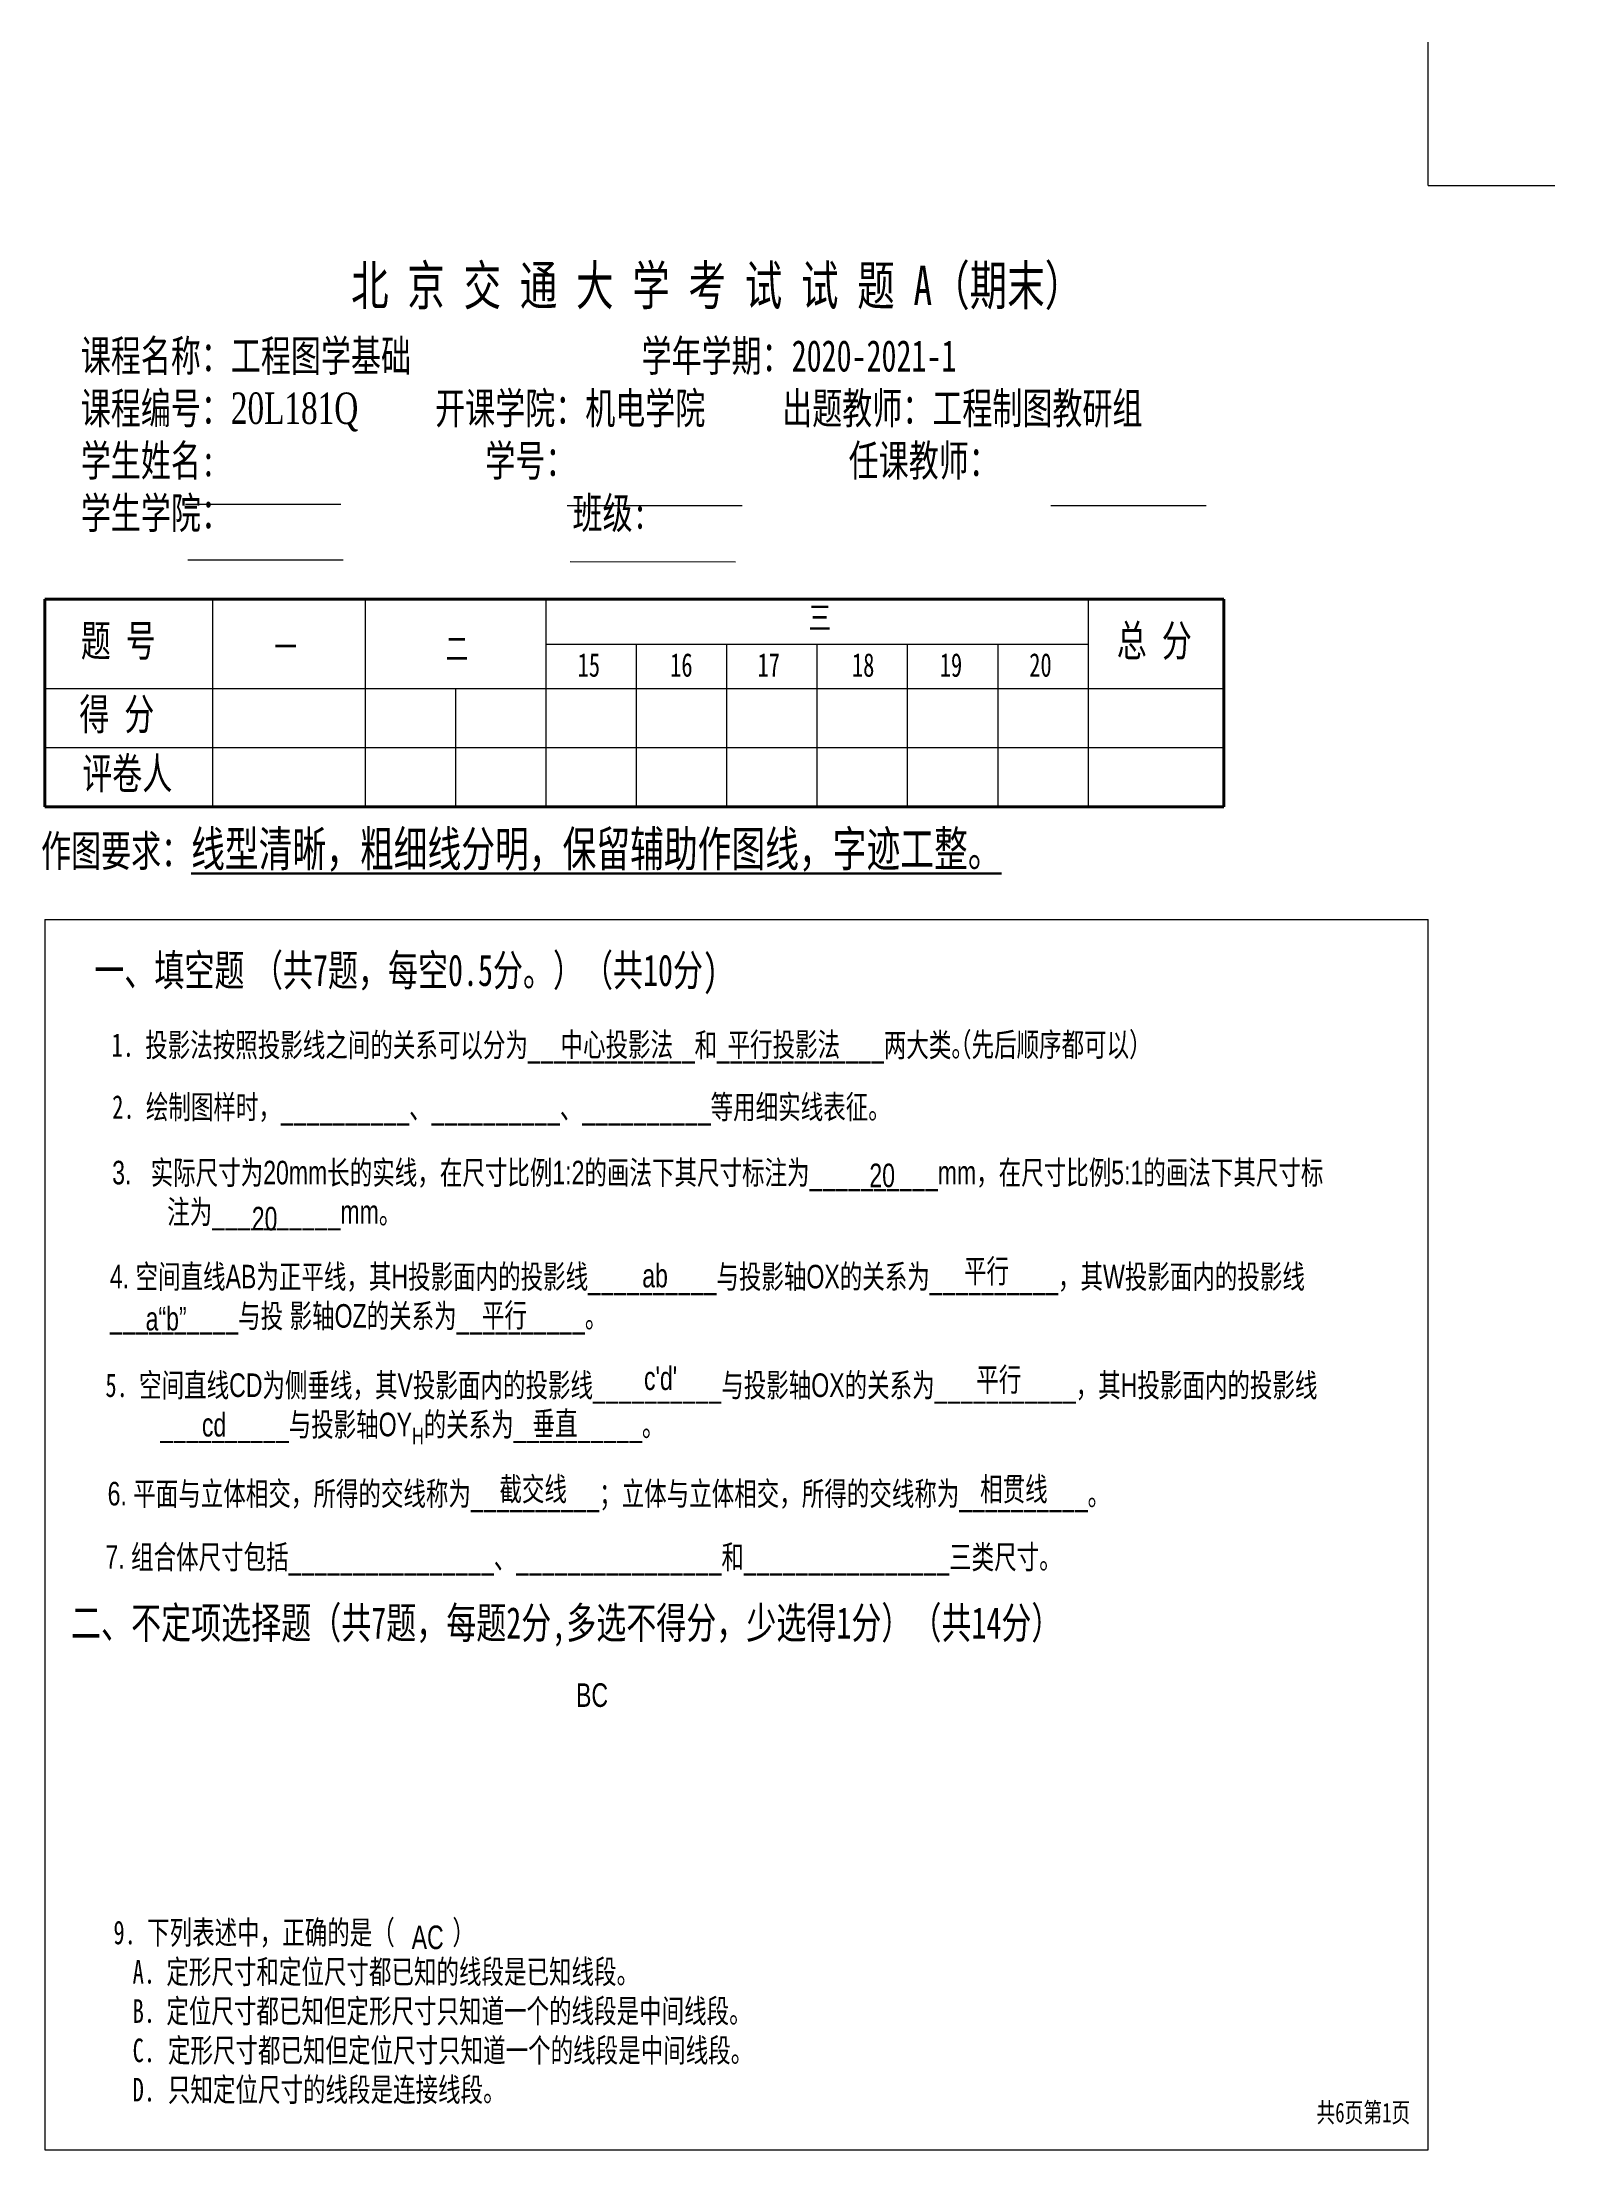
# Model space of a CAD drawing. Header units: millimetres. Extents: x 17497 to 18907, y 3200 to 3601.
# Drawn here: x 17497.1 to 17689.6, y 3332.3 to 3600.5 of the extents above; entities that cross this region are included whole.
import ezdxf

# ---------------------------------------------------------------- set-up
doc = ezdxf.new("R2010")
doc.units = ezdxf.units.MM
for name, color, linetype, lineweight in [('文字', 5, 'Continuous', 30), ('文字题目', 7, 'Continuous', 30), ('答案', 1, 'Continuous', 20), ('细实线', 5, 'Continuous', 20)]:
    doc.layers.add(name, color=color, linetype=linetype, lineweight=lineweight)
doc.styles.add('zhongwen', font='', dxfattribs={"width": 0.7})
doc.styles.add('中文', font='', dxfattribs={"width": 0.7})
doc.styles.add('仿宋体', font='simfang.ttf', dxfattribs={"width": 0.7})
doc.styles.get('zhongwen').set_extended_font_data('仿宋_GB2312')
doc.styles.get('中文').set_extended_font_data('SimSun')

msp = doc.modelspace()

# ---------------------------------------------------------------- texts
at = {"lineweight": 25, "style": '中文', "width": 0.7}
msp.add_text('北 京 交 通 大 学 考 试 试 题 A（期末）', height=5, dxfattribs=at).set_placement((17536.45, 3567.08))
at = {"layer": '文字', "char_height": 3, "attachment_point": 1, "style": '仿宋体'}
for s, width, insert in [('\\A1;\\pxi-2.3333,l2.3333;1. {\\fArial Unicode MS|b0|i0|c134|p0;投影法按照投影线之间的关系可以分为\\A0;\\fArial Unicode MS|b0|i0|c0|p0;_____________\\A1;\\fArial Unicode MS|b0|i0|c134|p0;和\\A0;\\fArial Unicode MS|b0|i0|c0|p0;_____________\\A1;\\fArial Unicode MS|b0|i0|c134|p0;两大类。}', 156.1042, (17505.97, 3474.41)), ('\\A1;\\pxi-1,l1;2. {\\fArial Unicode MS|b0|i0|c134|p0;绘制图样时，\\fArial Unicode MS|b0|i0|c0|p0;__________\\fArial Unicode MS|b0|i0|c134|p0;、\\fArial Unicode MS|b0|i0|c0|p0;__________\\fArial Unicode MS|b0|i0|c134|p0;、\\fArial Unicode MS|b0|i0|c0|p0;__________\\fArial Unicode MS|b0|i0|c134|p0;等用细实线表征。}', 156.1042, (17506.05, 3466.52)), ('\\A1;\\pxi-2.3333,l2.3333;{\\fArial Unicode MS|b0|i0|c0|p0;3. \\fArial Unicode MS|b0|i0|c134|p0;  实际尺寸为20mm长的实线，在尺寸比例1:2的画法下其尺寸标注为\\A0;\\fArial Unicode MS|b0|i0|c0|p0;__________\\A1;\\fArial Unicode MS|b0|i0|c134|p0;mm，在尺寸比例5:1的画法下其尺寸标注为\\A0;\\fArial Unicode MS|b0|i0|c0|p0;__________\\A1;\\fArial Unicode MS|b0|i0|c134|p0;mm。  }', 156.1042, (17506.05, 3458.17)), ('\\A1;{\\fArial Unicode MS|b0|i0|c134|p0;4. 空间直线AB为正平线，其H投影面内的投影线\\fArial Unicode MS|b0|i0|c0|p0;__________\\fArial Unicode MS|b0|i0|c134|p0;与投影轴OX的关系为\\fArial Unicode MS|b0|i0|c0|p0;__________\\fArial Unicode MS|b0|i0|c134|p0;，其W投影面内的投影线\\fArial Unicode MS|b0|i0|c0|p0;__________\\fArial Unicode MS|b0|i0|c134|p0;与投 影轴OZ的关系为\\fArial Unicode MS|b0|i0|c0|p0;__________\\fArial Unicode MS|b0|i0|c134|p0;。}', 156.1042, (17505.76, 3444.93)), ('\\A1;\\pxi-2.3333,l2.3333;5. {\\fArial Unicode MS|b0|i0|c134|p0;空间直线CD为侧垂线，其V投影面内的投影线\\fArial Unicode MS|b0|i0|c0|p0;__________\\fArial Unicode MS|b0|i0|c134|p0;与投影轴OX的关系为\\fArial Unicode MS|b0|i0|c0|p0;___________\\fArial Unicode MS|b0|i0|c134|p0;，其H投影面内的投影线\\fArial Unicode MS|b0|i0|c0|p0;__________\\fArial Unicode MS|b0|i0|c134|p0;与投影轴OY\\H0.7x;\\S^ H;\\H1.42857x;的关系为\\fArial Unicode MS|b0|i0|c0|p0;__________\\fArial Unicode MS|b0|i0|c134|p0;。}', 156.1042, (17505.19, 3431.11)), ('\\A1;\\pxi-2.3333,l2.3333;{\\fArial Unicode MS|b0|i0|c134|p0;\\H1x;6. 平面与立体相交，所得的交线称为\\fArial Unicode MS|b0|i0|c0|p0;__________\\fArial Unicode MS|b0|i0|c134|p0;；立体与立体相交，所得的交线称为\\A0;\\fArial Unicode MS|b0|i0|c0|p0;__________\\A1;\\fArial Unicode MS|b0|i0|c134|p0;。}', 156.1042, (17505.47, 3417.31)), ('\\A1;{\\fArial Unicode MS|b0|i0|c134|p0;7. 组合体尺寸包括\\A0;\\fArial Unicode MS|b0|i0|c0|p0;________________\\fArial Unicode MS|b0|i0|c134|p0;、\\fArial Unicode MS|b0|i0|c0|p0;________________\\fArial Unicode MS|b0|i0|c134|p0;和\\fArial Unicode MS|b0|i0|c0|p0;________________\\fArial Unicode MS|b0|i0|c134|p0;三类尺寸。}', 156.1042, (17505.19, 3409.24)), ('9. {\\fArial Unicode MS|b0|i0|c134|p0;下列表述中，正确的是（         ）\\P   }A. {\\fArial Unicode MS|b0|i0|c134|p0;定形尺寸和定位尺寸都已知的线段是已知线段。\\P   }B. {\\fArial Unicode MS|b0|i0|c134|p0;定位尺寸都已知但定形尺寸只知道一个的线段是中间线段。\\P   }C.{\\fArial Unicode MS|b0|i0|c134|p0;  定形尺寸都已知但定位尺寸只知道一个的线段是中间线段。\\P\\pxi-4.0958,l4.0958;   }D.{\\fArial Unicode MS|b0|i0|c134|p0;  只知定位尺寸的线段是连接线段。}', 169.7798, (17506.21, 3361.46))]:
    msp.add_mtext_dynamic_manual_height_columns(s, width=width, gutter_width=10, heights=[0], dxfattribs=dict(at, insert=insert))
at = {"layer": '文字题目', "style": '中文', "width": 0.7}
msp.add_text('共6页第1页', height=2.5, dxfattribs=at).set_placement((17659.28, 3335.8))
at = {"layer": '文字题目', "char_height": 4, "attachment_point": 1}
for s, insert, width, style in [('{\\fArial Unicode MS|b0|i0|c134|p0;一、填空题 （共}7{\\fArial Unicode MS|b0|i0|c134|p0;题，每空}0.5{\\fArial Unicode MS|b0|i0|c134|p0;分。）（共}10{\\fArial Unicode MS|b0|i0|c134|p0;分})', (17503.78, 3484.42), 170.5768, '中文'), ('{\\fArial Unicode MS|b0|i0|c134|p0;二、不定项选择题（共\\fSimSun|b0|i0|c134|p2;7\\fArial Unicode MS|b0|i0|c134|p0;题，每题\\fSimSun|b0|i0|c134|p2;2\\fArial Unicode MS|b0|i0|c134|p0;分\\fSimSun|b0|i0|c134|p2;,\\fArial Unicode MS|b0|i0|c134|p0;多选不得分，少选得\\fSimSun|b0|i0|c134|p2;1\\fArial Unicode MS|b0|i0|c134|p0;分）（共\\fSimSun|b0|i0|c134|p2;14\\fArial Unicode MS|b0|i0|c134|p0;分）}', (17500.82, 3401.37), 160.0082, 'zhongwen')]:
    msp.add_mtext(s, dxfattribs=dict(at, insert=insert, width=width, style=style))
at = {"layer": '答案', "char_height": 3, "attachment_point": 1, "style": '仿宋体'}
for s, width, heights, insert in [('\\pxi-3,l5,r1.6104,qj,t5;{\\fArial Unicode MS|b0|i0|c134|p0;中心投影法^I    平行投影法\\fArial Unicode MS|b0|i0|c0|p0;                 \\fArial Unicode MS|b0|i0|c134|p0;（先后顺序都可以）}', 113.7942, [3.52], (17557.09, 3474.46)), ('{\\fArial Unicode MS|b0|i0|c134|p0;20}', 113.7942, [3.52], (17602.39, 3457.81)), ('{\\fArial Unicode MS|b0|i0|c134|p0;20}', 113.7942, [3.52], (17523.81, 3452.31)), ('\\pxqc;{\\fArial Unicode MS|b0|i0|c134|p0;ab}', 14.8108, [6.83], (17567.72, 3445.06)), ('\\pxqc;{\\fArial Unicode MS|b0|i0|c134|p0;平行}', 14.8108, [6.83], (17609.89, 3445.63)), ('\\pxqc;{\\fArial Unicode MS|b0|i0|c134|p0;a“b”}', 14.8108, [6.83], (17505.51, 3439.58)), ('\\pxqc;{\\fArial Unicode MS|b0|i0|c134|p0;平行}', 14.8108, [6.83], (17548.55, 3440.01)), ("\\pxqc;{\\fArial Unicode MS|b0|i0|c134|p0;c'd'}", 14.8108, [6.83], (17568.42, 3432)), ('\\pxqc;{\\fArial Unicode MS|b0|i0|c134|p0;平行}', 14.8108, [6.83], (17611.45, 3431.83)), ('\\pxqc;{\\fArial Unicode MS|b0|i0|c134|p0;cd}', 14.8108, [6.83], (17511.61, 3426.08)), ('\\pxqc;{\\fArial Unicode MS|b0|i0|c134|p0;垂直}', 14.8108, [6.83], (17555, 3426.25)), ('\\pxqc;{\\fArial Unicode MS|b0|i0|c134|p0;截交线}', 14.8108, [6.83], (17552.21, 3417.89)), ('\\pxqc;{\\fArial Unicode MS|b0|i0|c134|p0;相贯线}', 14.8108, [6.83], (17613.37, 3417.89)), ('\\pxqc;{\\fArial Unicode MS|b0|i0|c0|p0;BC}', 14.8108, [6.83], (17559.7, 3391.67)), ('\\pxqc;{\\fArial Unicode MS|b0|i0|c134|p0;AC}', 14.8108, [6.83], (17538.79, 3360.84))]:
    msp.add_mtext_dynamic_manual_height_columns(s, width=width, gutter_width=10, heights=heights, dxfattribs=dict(at, insert=insert))
at = {"layer": '细实线', "attachment_point": 1, "style": '仿宋体'}
for s, width, insert, char_height in [('{\\fArial Unicode MS|b0|i0|c134|p0;课程名称：工程图学基础                           学年学期：}2020-2021-1\\P{\\fArial Unicode MS|b0|i0|c134|p0;课程编号：\\fTimes New Roman|b0|i0|c134|p18;\\C0;20L1\\fTimes New Roman|b0|i0|c0|p18;81\\fTimes New Roman|b0|i0|c134|p18;Q\\fArial Unicode MS|b0|i0|c134|p0;\\C256;         开课学院：机电学院         出题教师：工程制图教研组\\P学生姓名}:                  {\\fArial Unicode MS|b0|i0|c134|p0;学号：                                任课教师：\\P学生学院：                                        班级}:', 171.6659, (17502.06, 3562.62), 4), ('{\\fArial Unicode MS|b0|i0|c134|p0;三}', 21.3501, (17594.66, 3528.79), 3), ('题 号', 21.3501, (17502.06, 3526.37), 4), ('总 分', 21.3501, (17633.87, 3526.37), 4), ('一', 21.3501, (17526.7, 3525.09), 3), ('{\\fArial Unicode MS|b0|i0|c134|p0;二}', 21.3501, (17548.47, 3524.86), 3), ('15', 21.3501, (17565.27, 3522.78), 3), ('16', 21.3501, (17577.04, 3522.78), 3), ('17', 21.3501, (17588.16, 3522.78), 3), ('18', 21.3501, (17600.17, 3522.78), 3), ('19', 21.3501, (17611.34, 3522.78), 3), ('20', 21.3501, (17622.73, 3522.78), 3), ('得 分', 21.3501, (17501.87, 3517.01), 4), ('评卷人', 21.3501, (17502.24, 3509.48), 4)]:
    msp.add_mtext_dynamic_manual_height_columns(s, width=width, gutter_width=10, heights=[0], dxfattribs=dict(at, insert=insert, char_height=char_height))
at = {"layer": '细实线', "lineweight": 30, "insert": (17497, 3500.12), "char_height": 4, "attachment_point": 1, "style": '仿宋体'}
msp.add_mtext_dynamic_manual_height_columns('作图要求：{\\fFangSong|b1|i0|c134|p49;\\H1.125x;\\L线型清晰，粗细线分明，保留辅助作图线，字迹工整。}', width=167.2028, gutter_width=10, heights=[0], dxfattribs=at)

# ---------------------------------------------------------------- linework, layer by layer
at = {"layer": '细实线'}
for p, q in [((17673.47, 3582.29), (17673.47, 3600.54)), ((17673.47, 3582.29), (17689.6, 3582.29)), ((17515.37, 3541.74), (17535.14, 3541.74)), ((17563.94, 3541.59), (17586.2, 3541.59)), ((17625.47, 3541.58), (17645.23, 3541.58)), ((17515.66, 3534.67), (17535.42, 3534.67)), ((17564.33, 3534.44), (17585.37, 3534.38)), ((17518.82, 3529.67), (17518.82, 3503.23)), ((17538.22, 3529.67), (17538.22, 3503.23)), ((17561.22, 3529.67), (17561.22, 3503.23)), ((17630.22, 3529.67), (17630.22, 3503.23)), ((17561.22, 3523.94), (17630.22, 3523.94)), ((17572.72, 3523.94), (17572.72, 3503.23)), ((17584.22, 3523.94), (17584.22, 3503.23)), ((17584.22, 3523.94), (17584.22, 3503.23)), ((17595.72, 3523.94), (17595.72, 3503.23)), ((17607.22, 3523.94), (17607.22, 3503.23)), ((17618.72, 3523.94), (17618.72, 3503.23)), ((17497.47, 3518.28), (17647.47, 3518.28)), ((17549.72, 3518.28), (17549.72, 3503.23)), ((17497.47, 3510.78), (17647.47, 3510.78)), ((17497.47, 3488.9), (17673.47, 3488.9))]:
    msp.add_line(p, q, dxfattribs=at)
at = {"layer": '细实线', "lineweight": 40}
for p, q in [((17497.47, 3529.67), (17647.47, 3529.67)), ((17497.47, 3503.23), (17497.47, 3529.67)), ((17647.47, 3529.67), (17647.47, 3503.23)), ((17647.47, 3503.23), (17497.47, 3503.23))]:
    msp.add_line(p, q, dxfattribs=at)
at = {"layer": '细实线'}
msp.add_lwpolyline([(17497.47, 3488.9), (17497.47, 3332.29), (17673.47, 3332.29), (17673.47, 3488.9)], dxfattribs=at)

msp.set_redraw_order([(e.dxf.handle, doc.entitydb.next_handle()) for e in msp.query("TEXT MTEXT ATTDEF DIMENSION ARC_DIMENSION")])  # texts and dimensions are drawn at this point

doc.saveas('drawing.dxf')
